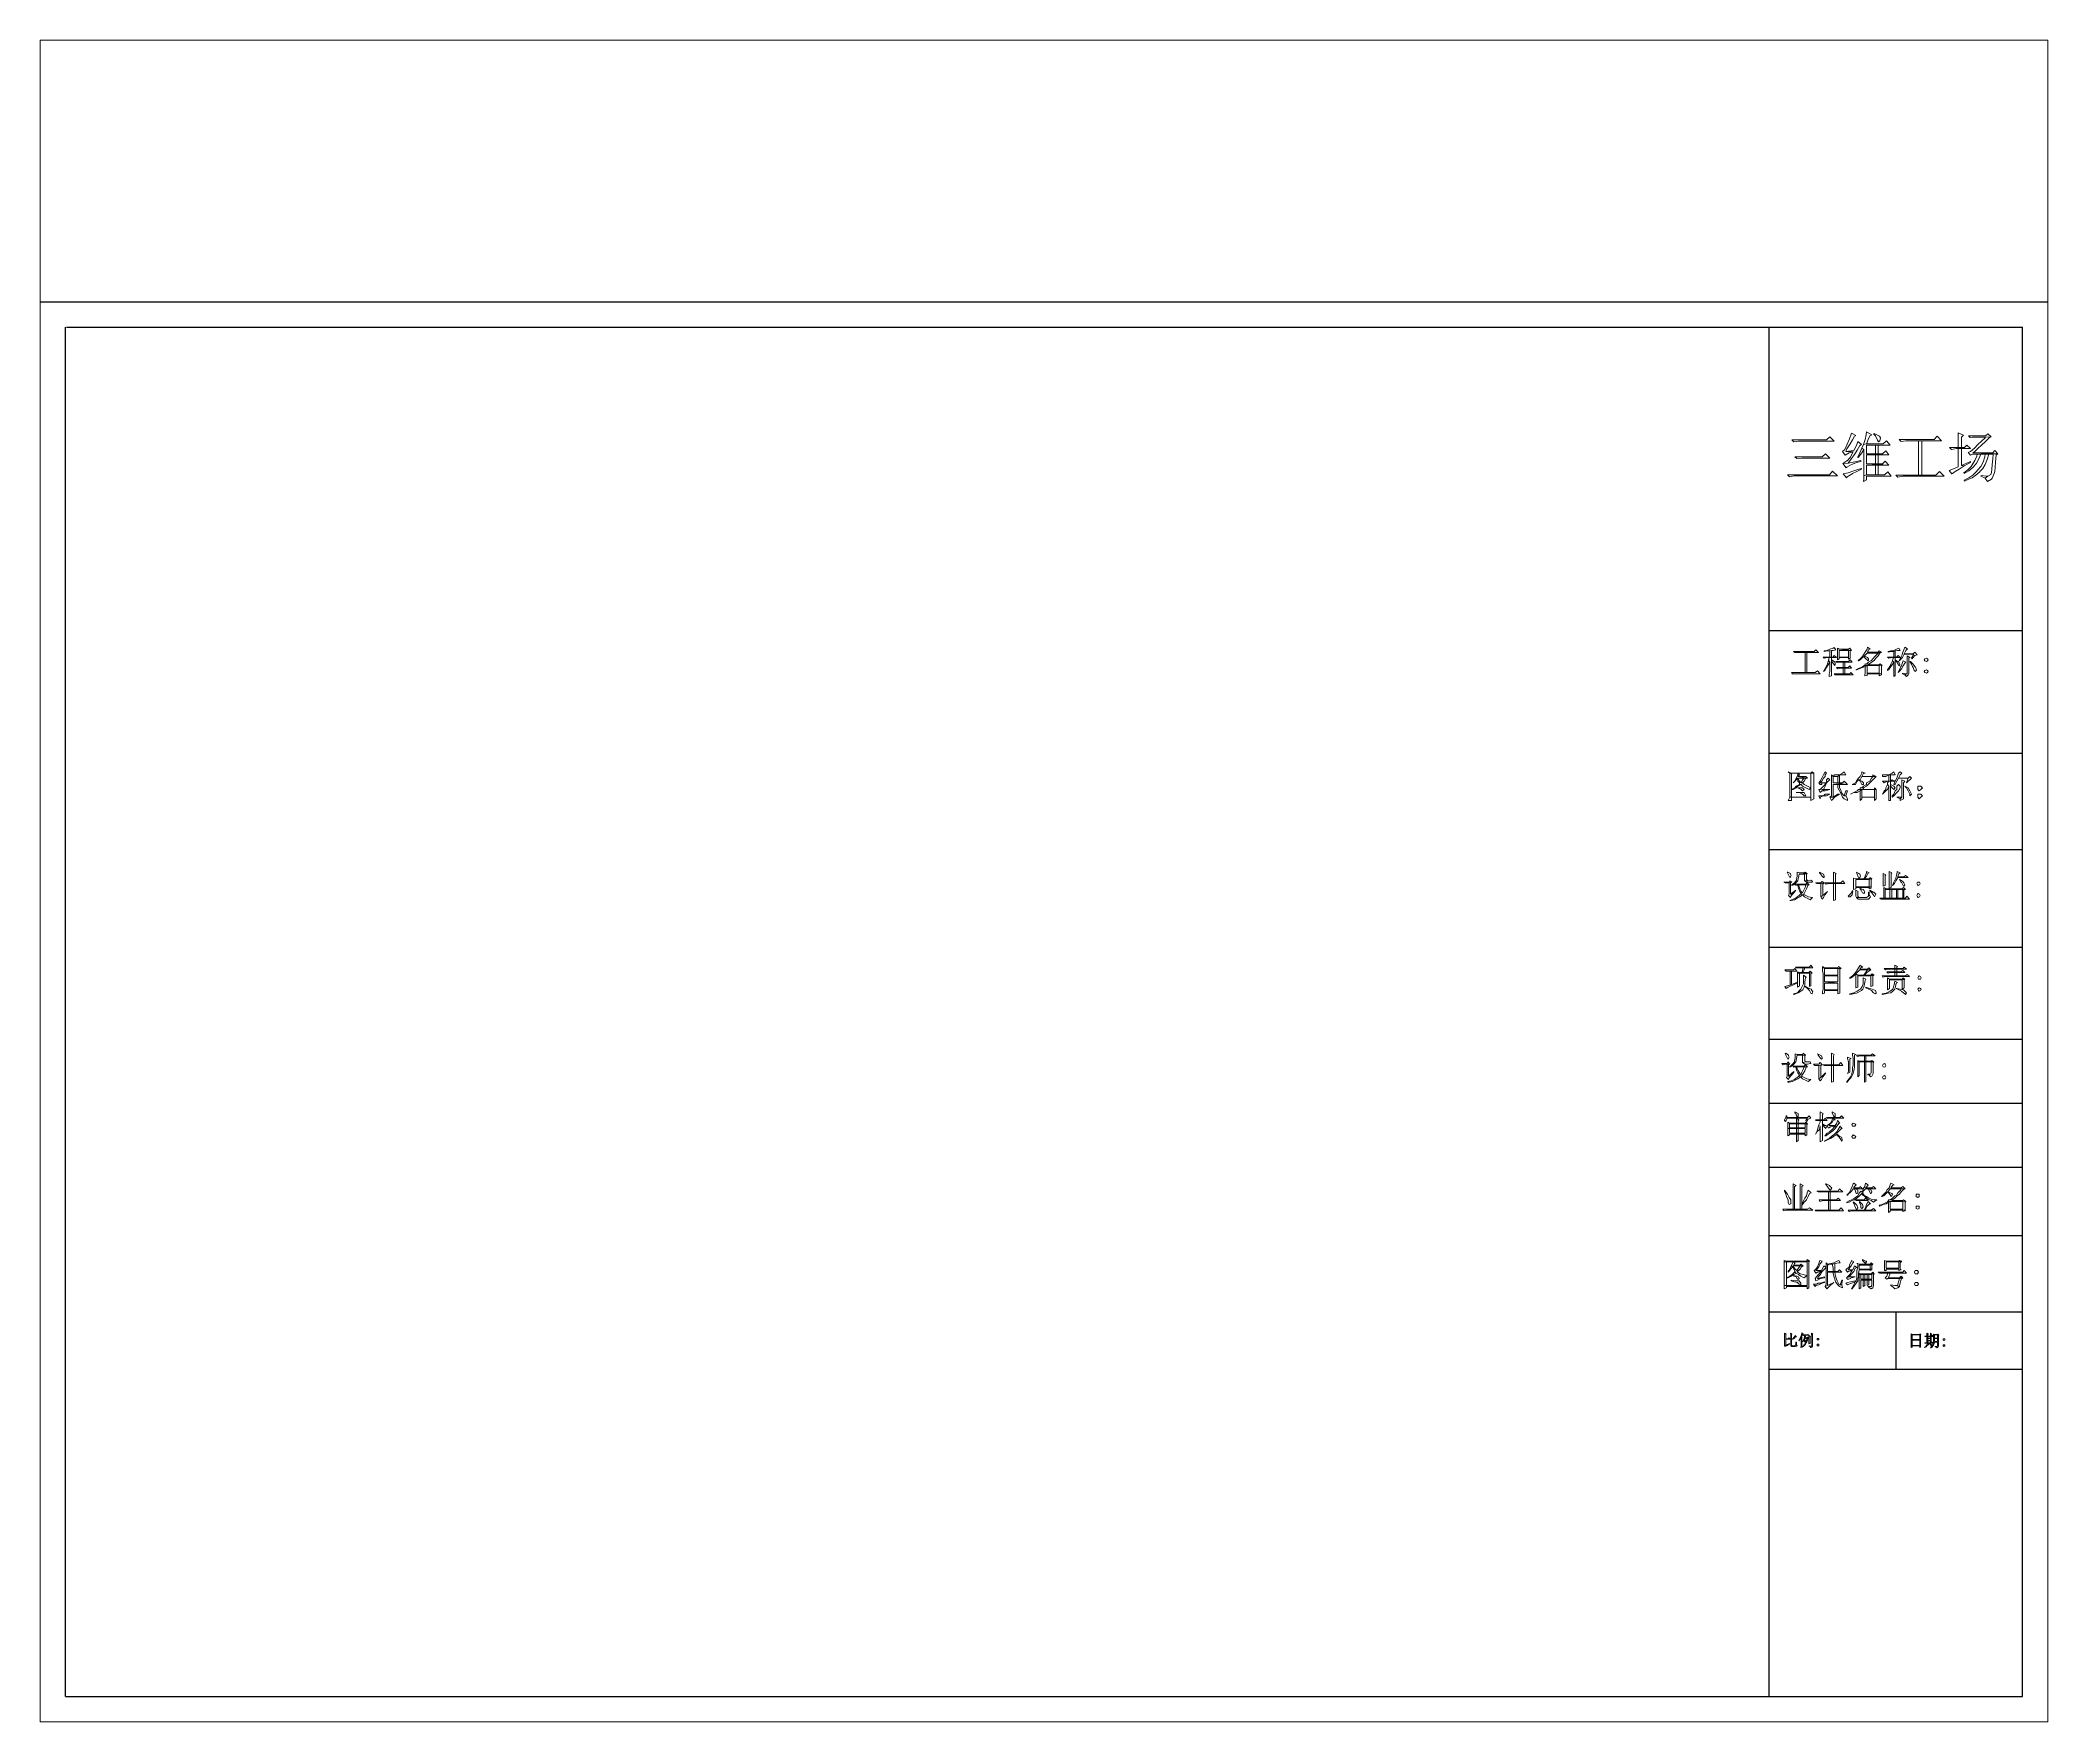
# Paper-space layout 'Layout1' of a CAD drawing. Header units: inches. Extents: x 0 to 10.5, y -0.4 to 8.4.
# The model-space entities are those that its viewports show. They can reach past a viewport. Long polylines and large blocks are cut down to what shows.
import ezdxf

# ---------------------------------------------------------------- set-up
doc = ezdxf.new("R2010")
doc.units = ezdxf.units.IN
doc.header["$MEASUREMENT"] = 0
doc.layers.get('0').update_dxf_attribs({"lineweight": 13})
doc.layers.add('图框', color=4, linetype='Continuous')
doc.styles.get("Standard").update_dxf_attribs({"font": ''})
doc.styles.get('Standard').set_extended_font_data('SimSun')

msp = doc.modelspace()

# ---------------------------------------------------------------- linework, layer by layer
at = {"color": 139, "lineweight": 0}
for p, q in [((24123, -12782), (23843, -12782)), ((23843, -12782), (23858, -12797)), ((23858, -12797), (23896, -12797)), ((23896, -12797), (24002, -12797)), ((24002, -12797), (24024, -12797)), ((24024, -12797), (24002, -12797)), ((24002, -12797), (24002, -13069)), ((24024, -12797), (24183, -12797)), ((24024, -13069), (24024, -12797)), ((24145, -12759), (24123, -12782)), ((24183, -12797), (24145, -12759)), ((24296, -12767), (24259, -12774)), ((24259, -12774), (24259, -12782)), ((24259, -12782), (24296, -12774)), ((24334, -12752), (24296, -12767)), ((24296, -12774), (24334, -12774)), ((24380, -12737), (24334, -12752)), ((24334, -12774), (24357, -12767)), ((24357, -12767), (24334, -12774)), ((24334, -12774), (24334, -12858)), ((24357, -12767), (24380, -12767)), ((24357, -12858), (24357, -12767)), ((24395, -12729), (24380, -12737)), ((24380, -12767), (24417, -12759)), ((24417, -12759), (24395, -12729)), ((24440, -12737), (24440, -12774)), ((24463, -12752), (24440, -12737)), ((24440, -12774), (24440, -12812)), ((24440, -12812), (24440, -12850)), ((24591, -12752), (24463, -12752)), ((24463, -12752), (24629, -12767)), ((24629, -12767), (24463, -12752)), ((24463, -12858), (24463, -12767)), ((24463, -12767), (24591, -12767)), ((24606, -12737), (24591, -12752)), ((24591, -12767), (24629, -12767)), ((24629, -12767), (24591, -12767)), ((24591, -12767), (24591, -12858)), ((24629, -12767), (24606, -12737)), ((24614, -12774), (24629, -12767)), ((24614, -12827), (24614, -12774)), ((24614, -12865), (24614, -12827)), ((24795, -12827), (24780, -12850)), ((24818, -12789), (24795, -12827)), ((24811, -12835), (24841, -12805)), ((24841, -12752), (24818, -12789)), ((24848, -12721), (24841, -12752)), ((24841, -12805), (24992, -12805)), ((24886, -12752), (24848, -12721)), ((24848, -12789), (24863, -12759)), ((25037, -12797), (24848, -12789)), ((24992, -12789), (24848, -12789)), ((24848, -12789), (25037, -12797)), ((24863, -12759), (24886, -12752)), ((24977, -12820), (24947, -12850)), ((24992, -12805), (24977, -12820)), ((25007, -12774), (24992, -12789)), ((24992, -12805), (25037, -12797)), ((25037, -12797), (24992, -12805)), ((24992, -12842), (25015, -12805)), ((25037, -12797), (25007, -12774)), ((25015, -12805), (25037, -12797)), ((25166, -12774), (25128, -12782)), ((25128, -12782), (25128, -12789)), ((25128, -12789), (25166, -12782)), ((25204, -12767), (25166, -12774)), ((25166, -12782), (25204, -12782)), ((25249, -12744), (25204, -12767)), ((25204, -12782), (25226, -12774)), ((25226, -12774), (25204, -12782)), ((25204, -12782), (25204, -12858)), ((25226, -12774), (25257, -12767)), ((25226, -12858), (25226, -12774)), ((25272, -12737), (25249, -12744)), ((25257, -12767), (25294, -12767)), ((25294, -12767), (25272, -12737)), ((25317, -12827), (25302, -12865)), ((25325, -12805), (25317, -12827)), ((25340, -12759), (25325, -12805)), ((25325, -12865), (25347, -12820)), ((25355, -12721), (25340, -12759)), ((25347, -12812), (25370, -12767)), ((25476, -12820), (25347, -12812)), ((25468, -12812), (25347, -12812)), ((25347, -12812), (25476, -12820)), ((25347, -12820), (25476, -12820)), ((25355, -12721), (25355, -12721)), ((25393, -12744), (25355, -12721)), ((25370, -12767), (25393, -12744)), ((25476, -12820), (25446, -12873)), ((25491, -12789), (25468, -12812)), ((25521, -12827), (25491, -12789)), ((25491, -12835), (25521, -12827)), ((24002, -13069), (23813, -13069)), ((23813, -13069), (23828, -13084)), ((23828, -13084), (23873, -13084)), ((23873, -13084), (24206, -13084)), ((24002, -13069), (24024, -13069)), ((24024, -13069), (24002, -13069)), ((24138, -13069), (24024, -13069)), ((24168, -13047), (24138, -13069)), ((24206, -13084), (24168, -13047)), ((24334, -12858), (24243, -12858)), ((24243, -12858), (24259, -12873)), ((24274, -13016), (24251, -13054)), ((24251, -13054), (24266, -13039)), ((24251, -13054), (24251, -13054)), ((24259, -12873), (24304, -12865)), ((24266, -13039), (24289, -13001)), ((24289, -12978), (24274, -13016)), ((24304, -12948), (24289, -12978)), ((24289, -13001), (24312, -12963)), ((24304, -12865), (24327, -12865)), ((24319, -12903), (24304, -12948)), ((24312, -12963), (24334, -12926)), ((24327, -12865), (24319, -12903)), ((24319, -12903), (24334, -12926)), ((24334, -12926), (24319, -12903)), ((24327, -12865), (24357, -12865)), ((24357, -12865), (24327, -12865)), ((24327, -12865), (24327, -12865)), ((24334, -13054), (24327, -13092)), ((24327, -13092), (24327, -13122)), ((24334, -12858), (24357, -12858)), ((24357, -12858), (24334, -12858)), ((24334, -12926), (24334, -12963)), ((24334, -12963), (24334, -13009)), ((24334, -13009), (24334, -13054)), ((24380, -12858), (24357, -12858)), ((24357, -12865), (24425, -12865)), ((24357, -12895), (24357, -12865)), ((24357, -12903), (24357, -12895)), ((24357, -12895), (24357, -12903)), ((24395, -12918), (24357, -12895)), ((24357, -12971), (24357, -12903)), ((24357, -12903), (24364, -12918)), ((24357, -13024), (24357, -12971)), ((24357, -13069), (24357, -13024)), ((24357, -13092), (24357, -13069)), ((24357, -13115), (24357, -13092)), ((24364, -12918), (24387, -12948)), ((24395, -12835), (24380, -12858)), ((24387, -12948), (24402, -12971)), ((24425, -12865), (24395, -12835)), ((24402, -12926), (24395, -12918)), ((24516, -13084), (24395, -13084)), ((24395, -13084), (24410, -13099)), ((24410, -12941), (24402, -12926)), ((24402, -12971), (24410, -12963)), ((24410, -12963), (24410, -12941)), ((24410, -13099), (24448, -13099)), ((24591, -12918), (24417, -12918)), ((24417, -12918), (24433, -12933)), ((24516, -13001), (24425, -13001)), ((24425, -13001), (24440, -13016)), ((24433, -12933), (24470, -12926)), ((24440, -12850), (24440, -12895)), ((24440, -12895), (24463, -12880)), ((24440, -13016), (24485, -13009)), ((24448, -13099), (24652, -13099)), ((24591, -12865), (24463, -12858)), ((24591, -12858), (24463, -12858)), ((24463, -12858), (24591, -12865)), ((24463, -12880), (24463, -12865)), ((24463, -12865), (24591, -12865)), ((24470, -12926), (24516, -12926)), ((24485, -13009), (24516, -13009)), ((24516, -12926), (24538, -12926)), ((24538, -12926), (24516, -12926)), ((24516, -12926), (24516, -13001)), ((24516, -13001), (24538, -13001)), ((24538, -13001), (24516, -13001)), ((24516, -13009), (24538, -13009)), ((24538, -13009), (24516, -13009)), ((24516, -13009), (24516, -13084)), ((24516, -13084), (24538, -13084)), ((24538, -13084), (24516, -13084)), ((24538, -12926), (24637, -12926)), ((24538, -13001), (24538, -12926)), ((24584, -13001), (24538, -13001)), ((24538, -13009), (24629, -13009)), ((24538, -13084), (24538, -13009)), ((24606, -13084), (24538, -13084)), ((24606, -12978), (24584, -13001)), ((24591, -12865), (24591, -12888)), ((24591, -12888), (24614, -12873)), ((24614, -12895), (24591, -12918)), ((24629, -13009), (24606, -12978)), ((24622, -13069), (24606, -13084)), ((24614, -12873), (24614, -12865)), ((24637, -12926), (24614, -12895)), ((24652, -13099), (24622, -13069)), ((24735, -13009), (24690, -13031)), ((24690, -13031), (24690, -13031)), ((24690, -13031), (24697, -13031)), ((24697, -13031), (24735, -13016)), ((24750, -12880), (24720, -12903)), ((24720, -12903), (24727, -12910)), ((24727, -12910), (24750, -12895)), ((24773, -12994), (24735, -13009)), ((24735, -13016), (24780, -13001)), ((24780, -12850), (24750, -12880)), ((24750, -12895), (24780, -12865)), ((24803, -12971), (24773, -12994)), ((24780, -12865), (24803, -12850)), ((24780, -13001), (24818, -12986)), ((24803, -12842), (24811, -12835)), ((24803, -12850), (24803, -12842)), ((24803, -12842), (24803, -12850)), ((24848, -12865), (24803, -12842)), ((24803, -12850), (24818, -12873)), ((24818, -12963), (24803, -12971)), ((24803, -12971), (25007, -12971)), ((25007, -12971), (24803, -12971)), ((24818, -13062), (24811, -13115)), ((24818, -12873), (24841, -12895)), ((24818, -12948), (24818, -12963)), ((24833, -12956), (24818, -12948)), ((24818, -12986), (24841, -12971)), ((24841, -12971), (24818, -12986)), ((24818, -12986), (24818, -13039)), ((24818, -13039), (24818, -13062)), ((24863, -12926), (24833, -12956)), ((24833, -12956), (24871, -12956)), ((24871, -12956), (24833, -12956)), ((24841, -12895), (24848, -12910)), ((24841, -12971), (25007, -12971)), ((24841, -13077), (24841, -12971)), ((25007, -13077), (24841, -13077)), ((24841, -13077), (25037, -13084)), ((25037, -13084), (24841, -13077)), ((24841, -13107), (24841, -13084)), ((24841, -13084), (25007, -13084)), ((24863, -12880), (24848, -12865)), ((24848, -12910), (24863, -12903)), ((24856, -12963), (24871, -12956)), ((25045, -12971), (24856, -12963)), ((25007, -12963), (24856, -12963)), ((24856, -12963), (25045, -12971)), ((24863, -12903), (24863, -12880)), ((24901, -12903), (24863, -12926)), ((24871, -12956), (24901, -12926)), ((24916, -12888), (24901, -12903)), ((24901, -12926), (24939, -12903)), ((24947, -12850), (24916, -12888)), ((24939, -12903), (24962, -12873)), ((24962, -12873), (24992, -12842)), ((25022, -12948), (25007, -12963)), ((25007, -12971), (25007, -13077)), ((25007, -13084), (25037, -13084)), ((25037, -13084), (25007, -13084)), ((25007, -13084), (25007, -13115)), ((25007, -13115), (25037, -13099)), ((25045, -12971), (25022, -12948)), ((25037, -12978), (25045, -12971)), ((25037, -13047), (25037, -12978)), ((25037, -13084), (25037, -13047)), ((25037, -13099), (25037, -13084)), ((25204, -12858), (25121, -12858)), ((25121, -12858), (25136, -12873)), ((25143, -13001), (25121, -13031)), ((25121, -13031), (25121, -13039)), ((25121, -13039), (25136, -13031)), ((25136, -12873), (25181, -12865)), ((25136, -13031), (25158, -13001)), ((25166, -12963), (25143, -13001)), ((25158, -13001), (25181, -12963)), ((25189, -12910), (25166, -12956)), ((25166, -12956), (25166, -12963)), ((25181, -12865), (25204, -12865)), ((25181, -12963), (25204, -12926)), ((25196, -12873), (25189, -12910)), ((25189, -12910), (25204, -12926)), ((25204, -12926), (25189, -12910)), ((25204, -12865), (25196, -12873)), ((25204, -12858), (25226, -12858)), ((25226, -12858), (25204, -12858)), ((25204, -12865), (25226, -12865)), ((25226, -12865), (25204, -12865)), ((25204, -12926), (25204, -12963)), ((25204, -12963), (25204, -13016)), ((25204, -13016), (25204, -13062)), ((25204, -13062), (25204, -13092)), ((25204, -13092), (25204, -13122)), ((25242, -12858), (25226, -12858)), ((25226, -12865), (25294, -12865)), ((25226, -12895), (25226, -12865)), ((25226, -12903), (25226, -12895)), ((25226, -12895), (25226, -12903)), ((25264, -12918), (25226, -12895)), ((25226, -12963), (25226, -12903)), ((25226, -12903), (25242, -12918)), ((25226, -13016), (25226, -12963)), ((25226, -13054), (25226, -13016)), ((25226, -13092), (25226, -13054)), ((25226, -13107), (25226, -13092)), ((25264, -12835), (25242, -12858)), ((25242, -12918), (25264, -12956)), ((25294, -12865), (25264, -12835)), ((25272, -12926), (25264, -12918)), ((25264, -12956), (25272, -12978)), ((25287, -13024), (25264, -13062)), ((25264, -13069), (25287, -13047)), ((25264, -13062), (25264, -13069)), ((25287, -12956), (25272, -12926)), ((25272, -12978), (25287, -12963)), ((25302, -12865), (25279, -12903)), ((25279, -12903), (25287, -12910)), ((25287, -12910), (25294, -12895)), ((25287, -12963), (25287, -12956)), ((25302, -12986), (25287, -13024)), ((25287, -13047), (25310, -13016)), ((25294, -12895), (25325, -12865)), ((25310, -12978), (25302, -12986)), ((25325, -12933), (25310, -12978)), ((25310, -13016), (25332, -12978)), ((25332, -12910), (25325, -12933)), ((25325, -13077), (25325, -13084)), ((25378, -13084), (25325, -13077)), ((25325, -13084), (25355, -13099)), ((25370, -12926), (25332, -12910)), ((25332, -12978), (25355, -12941)), ((25355, -12941), (25370, -12926)), ((25378, -13084), (25355, -13099)), ((25355, -13099), (25378, -13084)), ((25355, -13099), (25378, -13122)), ((25385, -13084), (25378, -13084)), ((25378, -13122), (25400, -13099)), ((25385, -12842), (25385, -12850)), ((25423, -12865), (25385, -12842)), ((25385, -12850), (25385, -12873)), ((25385, -12873), (25385, -12903)), ((25385, -12903), (25385, -12948)), ((25385, -12948), (25385, -13001)), ((25385, -13001), (25385, -13069)), ((25385, -13069), (25385, -13084)), ((25400, -13099), (25408, -13077)), ((25408, -12873), (25423, -12865)), ((25408, -13077), (25408, -12873)), ((25431, -12918), (25423, -12918)), ((25423, -12918), (25446, -12956)), ((25468, -12956), (25431, -12918)), ((25446, -12873), (25453, -12880)), ((25446, -12956), (25461, -12986)), ((25453, -12880), (25468, -12865)), ((25461, -12986), (25468, -13001)), ((25468, -12865), (25491, -12835)), ((25491, -12986), (25468, -12956)), ((25468, -13001), (25483, -13039)), ((25483, -13039), (25499, -13054)), ((25499, -12994), (25491, -12986)), ((25514, -13031), (25499, -12994)), ((25499, -13054), (25506, -13047)), ((25506, -13047), (25514, -13031)), ((25627, -12880), (25620, -12895)), ((25620, -12895), (25627, -12910)), ((25627, -13039), (25620, -13054)), ((25620, -13054), (25627, -13069)), ((25650, -12873), (25627, -12880)), ((25627, -12910), (25650, -12918)), ((25650, -13031), (25627, -13039)), ((25627, -13069), (25650, -13077)), ((25665, -12880), (25650, -12873)), ((25650, -12918), (25665, -12910)), ((25665, -13039), (25650, -13031)), ((25650, -13077), (25665, -13069)), ((25673, -12895), (25665, -12880)), ((25665, -12910), (25673, -12895)), ((25673, -13054), (25665, -13039)), ((25665, -13069), (25673, -13054)), ((24327, -13122), (24357, -13115)), ((24811, -13115), (24841, -13107)), ((25204, -13122), (25226, -13107))]:
    msp.add_line(p, q, dxfattribs=at)
for points in [[(24632, -9813), (24626, -9829), (24605, -9889), (24572, -9964), (24540, -10034), (24508, -10061), (24545, -10115), (24599, -10083), (24653, -10066), (24551, -10061), (24567, -10029), (24610, -9959), (24642, -9905), (24669, -9856), (24691, -9845)], [(24836, -9797), (24831, -9835), (24815, -9899), (24793, -9969), (24836, -9959), (24858, -9899), (24879, -9851), (24906, -9835)], [(24939, -9819), (24928, -9824), (24955, -9851), (24982, -9910), (24998, -9932), (25014, -9916), (25025, -9878), (25009, -9856)], [(26081, -9808), (26081, -9851), (26081, -9916), (26081, -10007), (26124, -10007), (26124, -9867), (26151, -9840)], [(26485, -9824), (26453, -9851), (26221, -9851), (26243, -9872), (26275, -9867), (26453, -9867), (26528, -9862)], [(24335, -9862), (24292, -9905), (23818, -9905), (23845, -9932), (23909, -9921), (24394, -9921)], [(24276, -10093), (24233, -10136), (23861, -10136), (23888, -10158), (23953, -10153), (24335, -10153)], [(24718, -9926), (24696, -9980), (24664, -10050), (24551, -10061), (24653, -10066), (24648, -10077), (24610, -10147), (24572, -10190), (24567, -10190), (24513, -10228), (24583, -10223), (24594, -10206), (24632, -10158), (24669, -10104), (24707, -10045), (24745, -9980), (24766, -9969)], [(24772, -10018), (24745, -10083), (24718, -10142), (24723, -10147), (24723, -10147), (24772, -10083), (24799, -10034)], [(25106, -9916), (25063, -9959), (24836, -9959), (24793, -9969), (24772, -10018), (24799, -10034), (24799, -10077), (24799, -10180), (24799, -10266), (24799, -10336), (24799, -10395), (24836, -10379), (24836, -10250), (24955, -10250), (24993, -10250), (25138, -10250), (24836, -10233), (24836, -10109), (24955, -10109), (24993, -10109), (25138, -10109), (24836, -10093), (24836, -9975), (24955, -9975), (24993, -9975), (25154, -9975)], [(25095, -10056), (25052, -10093), (24993, -10093), (24955, -10093), (24836, -10093), (25138, -10109)], [(24993, -9975), (24955, -9975), (24955, -10093), (24993, -10093)], [(25795, -9856), (25752, -9899), (25278, -9899), (25305, -9926), (25305, -9926), (25370, -9916), (25542, -9916), (25585, -9916), (25855, -9916)], [(25585, -9916), (25542, -9916), (25542, -10384), (25585, -10384)], [(26124, -10023), (26081, -10023), (26081, -10271), (26016, -10298), (25957, -10320), (25995, -10368), (26005, -10363), (26038, -10336), (26092, -10303), (26162, -10260), (26124, -10255)], [(26199, -9975), (26167, -10007), (26124, -10007), (26081, -10007), (25962, -10007), (25989, -10034), (25989, -10034), (26059, -10023), (26081, -10023), (26124, -10023), (26248, -10023)], [(26340, -10099), (26334, -10126), (26307, -10185), (26270, -10244), (26259, -10266), (26210, -10314), (26156, -10352), (26162, -10363), (26162, -10363), (26226, -10325), (26280, -10282), (26318, -10239), (26329, -10223), (26361, -10163), (26388, -10099), (26447, -10099)], [(26447, -10099), (26442, -10136), (26420, -10206), (26388, -10266), (26350, -10314), (26329, -10336), (26280, -10384), (26226, -10422), (26162, -10454), (26167, -10465), (26205, -10449), (26270, -10422), (26323, -10384), (26377, -10341), (26377, -10336), (26415, -10293), (26447, -10239), (26474, -10174), (26496, -10099), (26555, -10099)], [(26528, -9862), (26453, -9867), (26447, -9878), (26399, -9921), (26350, -9969), (26302, -10018), (26248, -10061), (26216, -10077), (26248, -10115), (26275, -10099), (26340, -10099), (26620, -10093), (26280, -10083), (26302, -10066), (26350, -10023), (26399, -9975), (26453, -9926), (26501, -9878)], [(26577, -10050), (26550, -10083), (26280, -10083), (26620, -10093)], [(26620, -10093), (26340, -10099), (26447, -10099), (26555, -10099), (26550, -10163), (26544, -10244), (26539, -10303), (26534, -10347), (26523, -10374), (26485, -10400), (26447, -10427), (26480, -10471), (26534, -10438), (26544, -10427), (26571, -10363), (26577, -10336), (26582, -10282), (26587, -10206), (26598, -10109)], [(24373, -10330), (24330, -10379), (23759, -10379), (23786, -10406), (23850, -10395), (24438, -10395)], [(24755, -10185), (24718, -10196), (24653, -10206), (24583, -10223), (24513, -10228), (24556, -10287), (24567, -10277), (24632, -10239), (24691, -10217), (24761, -10196)], [(24766, -10293), (24718, -10309), (24648, -10330), (24599, -10347), (24583, -10352), (24518, -10368), (24561, -10422), (24572, -10406), (24637, -10368), (24642, -10363), (24702, -10336), (24766, -10303)], [(25122, -10341), (25079, -10379), (24993, -10379), (24955, -10379), (24836, -10379), (24799, -10395), (24799, -10438), (24793, -10471), (24836, -10449), (24836, -10400), (25170, -10400)], [(25090, -10196), (25052, -10233), (24993, -10233), (24955, -10233), (24836, -10233), (25138, -10250)], [(24993, -10109), (24955, -10109), (24955, -10233), (24993, -10233)], [(24993, -10250), (24955, -10250), (24955, -10379), (24993, -10379)], [(25828, -10336), (25779, -10384), (25585, -10384), (25542, -10384), (25235, -10384), (25262, -10411), (25262, -10411), (25332, -10400), (25892, -10400)], [(26248, -10201), (26124, -10255), (26162, -10260), (26248, -10212)], [(26393, -10390), (26388, -10400), (26447, -10427), (26485, -10400), (26463, -10400)], [(23771, -14417), (23793, -14438), (24075, -14438), (24075, -14764), (23814, -14764), (23793, -14764), (24075, -14764), (24075, -14808), (24118, -14786), (24118, -14786), (24118, -14721), (24118, -14438), (24118, -14438), (23814, -14438)], [(23793, -14438), (23793, -14482), (23793, -14742), (23793, -14764), (23814, -14764), (23814, -14656), (23836, -14656), (23814, -14656), (23814, -14438), (23901, -14438), (23901, -14438), (24075, -14438)], [(24097, -14417), (24075, -14438), (23814, -14438), (24118, -14438)], [(23901, -14438), (23901, -14438), (23901, -14460), (23880, -14503), (23880, -14503), (23901, -14503), (23901, -14547), (23923, -14569), (23923, -14590), (23945, -14590), (23966, -14612), (24010, -14634), (24053, -14656), (24075, -14634), (24075, -14634), (24075, -14634), (24032, -14612), (23988, -14590), (23966, -14569), (23966, -14569), (23945, -14569), (23923, -14547), (23901, -14503), (23988, -14503), (24032, -14503), (23901, -14482), (23923, -14460), (23923, -14460)], [(24271, -14417), (24271, -14417), (24249, -14460), (24227, -14503), (24205, -14547), (24184, -14569), (24205, -14590), (24227, -14590), (24227, -14569), (24271, -14569), (24205, -14569), (24227, -14547), (24249, -14503), (24271, -14482), (24271, -14460), (24292, -14438)], [(24357, -14460), (24357, -14503), (24357, -14742), (24336, -14764), (24379, -14764), (24379, -14590), (24444, -14590), (24466, -14590), (24575, -14590), (24379, -14569), (24379, -14482), (24401, -14482), (24379, -14482)], [(24531, -14417), (24510, -14438), (24466, -14460), (24466, -14460), (24401, -14460), (24379, -14482), (24401, -14482), (24444, -14482), (24466, -14460), (24510, -14460), (24553, -14460)], [(24466, -14460), (24444, -14482), (24444, -14482), (24444, -14525), (24444, -14569), (24466, -14569), (24466, -14547), (24466, -14503)], [(24770, -14417), (24770, -14438), (24748, -14482), (24727, -14503), (24705, -14525), (24727, -14525), (24748, -14547), (24770, -14590), (24770, -14590), (24792, -14590), (24792, -14569), (24770, -14547), (24727, -14525), (24748, -14525), (24770, -14482), (24922, -14482), (24966, -14482), (24770, -14482), (24792, -14438), (24814, -14438)], [(24922, -14460), (24922, -14482), (24770, -14482), (24966, -14482)], [(25205, -14417), (25183, -14438), (25139, -14460), (25096, -14460), (25053, -14460), (25053, -14482), (25096, -14482), (25139, -14460), (25161, -14460), (25183, -14460), (25226, -14460)], [(25161, -14460), (25139, -14460), (25139, -14547), (25161, -14547)], [(25292, -14417), (25292, -14417), (25270, -14438), (25248, -14503), (25248, -14503), (25226, -14547), (25205, -14590), (25205, -14590), (25226, -14590), (25248, -14547), (25270, -14503), (25400, -14503), (25270, -14503), (25292, -14460), (25313, -14438)], [(23923, -14590), (23880, -14612), (23858, -14634), (23814, -14656), (23836, -14656), (23880, -14634), (23901, -14612), (23945, -14590)], [(23880, -14503), (23858, -14547), (23836, -14569), (23836, -14569), (23836, -14569), (23858, -14547), (23901, -14503)], [(23880, -14699), (23880, -14699), (23923, -14699), (23966, -14721), (23988, -14742), (24010, -14742), (24010, -14742), (23988, -14699), (23966, -14699), (23923, -14699)], [(24010, -14482), (23988, -14482), (23901, -14482), (24032, -14503)], [(23901, -14634), (23901, -14634), (23945, -14656), (23966, -14677), (23966, -14677), (23988, -14656), (23966, -14634), (23966, -14634)], [(24032, -14503), (23988, -14503), (23966, -14525), (23945, -14569), (23966, -14569), (23988, -14547), (24010, -14503)], [(24314, -14503), (24292, -14525), (24292, -14569), (24205, -14569), (24271, -14569), (24271, -14590), (24227, -14634), (24205, -14656), (24184, -14656), (24205, -14699), (24227, -14677), (24271, -14677), (24227, -14656), (24249, -14656), (24271, -14612), (24292, -14569), (24314, -14547), (24336, -14525)], [(24336, -14721), (24336, -14721), (24271, -14721), (24249, -14742), (24227, -14742), (24184, -14742), (24205, -14786), (24205, -14764), (24249, -14742), (24292, -14742), (24336, -14721)], [(24336, -14656), (24227, -14656), (24271, -14677), (24336, -14656)], [(24444, -14721), (24379, -14764), (24336, -14764), (24357, -14808), (24379, -14786), (24401, -14764), (24466, -14721)], [(24531, -14547), (24510, -14569), (24466, -14569), (24444, -14569), (24379, -14569), (24575, -14590)], [(24466, -14590), (24444, -14590), (24444, -14590), (24444, -14634), (24466, -14677), (24488, -14721), (24488, -14721), (24510, -14764), (24531, -14786), (24575, -14808), (24575, -14786), (24553, -14742), (24531, -14742), (24531, -14742), (24488, -14699), (24488, -14677), (24466, -14634)], [(24553, -14677), (24531, -14742), (24553, -14742), (24553, -14742), (24575, -14677)], [(24727, -14656), (24705, -14677), (24662, -14699), (24618, -14721), (24618, -14721), (24618, -14721), (24662, -14699), (24705, -14699), (24748, -14677), (24770, -14656), (24944, -14656)], [(24705, -14525), (24683, -14569), (24640, -14590), (24662, -14590), (24683, -14590), (24705, -14547), (24727, -14525)], [(24748, -14634), (24748, -14656), (24727, -14656), (24944, -14656), (24944, -14764), (24770, -14764), (24944, -14764), (24944, -14808), (24966, -14786), (24966, -14764), (24966, -14721), (24966, -14656), (24966, -14656), (24792, -14656), (24792, -14634), (24770, -14634)], [(24770, -14656), (24748, -14677), (24748, -14721), (24748, -14742), (24748, -14808), (24770, -14786), (24770, -14764), (24944, -14764), (24770, -14764)], [(24966, -14482), (24922, -14482), (24901, -14503), (24879, -14547), (24835, -14569), (24835, -14590), (24792, -14612), (24770, -14634), (24792, -14634), (24835, -14612), (24857, -14590), (24879, -14569), (24922, -14525), (24944, -14503)], [(24944, -14634), (24944, -14656), (24792, -14656), (24966, -14656)], [(25183, -14525), (25161, -14547), (25161, -14547), (25139, -14547), (25053, -14547), (25074, -14569), (25118, -14547), (25139, -14547), (25161, -14547), (25226, -14547)], [(25118, -14590), (25096, -14634), (25096, -14656), (25074, -14677), (25053, -14721), (25053, -14721), (25053, -14721), (25096, -14677), (25118, -14656), (25139, -14612)], [(25161, -14547), (25139, -14547), (25118, -14569), (25118, -14590), (25139, -14612), (25139, -14634), (25139, -14699), (25139, -14742), (25139, -14786), (25139, -14808), (25161, -14808), (25161, -14786), (25161, -14742), (25161, -14699), (25161, -14656), (25161, -14590), (25161, -14590)], [(25161, -14590), (25161, -14590), (25161, -14612), (25183, -14634), (25205, -14656), (25205, -14656), (25226, -14634), (25205, -14612), (25205, -14612)], [(25270, -14590), (25248, -14612), (25248, -14656), (25226, -14677), (25205, -14721), (25183, -14742), (25183, -14764), (25205, -14742), (25248, -14699), (25270, -14677), (25292, -14634), (25292, -14612)], [(25422, -14482), (25400, -14503), (25270, -14503), (25400, -14503), (25378, -14569), (25378, -14569), (25400, -14547), (25422, -14525), (25444, -14503)], [(25313, -14525), (25313, -14525), (25313, -14547), (25313, -14590), (25313, -14634), (25313, -14699), (25313, -14764), (25313, -14764), (25313, -14764), (25292, -14786), (25292, -14808), (25335, -14786), (25335, -14764), (25335, -14569), (25357, -14547)], [(25357, -14612), (25357, -14612), (25378, -14634), (25400, -14677), (25400, -14677), (25422, -14721), (25422, -14742), (25422, -14742), (25444, -14721), (25422, -14677), (25422, -14677), (25400, -14634)], [(25552, -14612), (25531, -14612), (25531, -14634), (25531, -14656), (25552, -14677), (25574, -14656), (25596, -14634), (25574, -14612)], [(25552, -14721), (25531, -14721), (25531, -14742), (25531, -14764), (25552, -14786), (25574, -14764), (25596, -14742), (25574, -14721)], [(23793, -14764), (23771, -14808), (23814, -14808), (23814, -14764), (24075, -14764)], [(25248, -14764), (25248, -14764), (25292, -14786), (25313, -14764)], [(23764, -15781), (23755, -15781), (23764, -15799), (23782, -15836), (23792, -15854), (23801, -15845), (23810, -15827), (23801, -15809), (23801, -15799)], [(23892, -15781), (23892, -15790), (23892, -15827), (23892, -15836), (23883, -15882), (23883, -15891), (23855, -15927), (23819, -15955), (23819, -15964), (23846, -15955), (23874, -15927), (23901, -15900), (23901, -15891), (23910, -15854), (23919, -15809), (23993, -15809), (24029, -15799), (23919, -15790)], [(24002, -15781), (23993, -15790), (23919, -15790), (24029, -15799)], [(24029, -15799), (23993, -15809), (23993, -15891), (23993, -15900), (24038, -15900), (24020, -15882), (24020, -15809)], [(24193, -15781), (24193, -15790), (24203, -15799), (24230, -15836), (24248, -15854), (24257, -15854), (24257, -15836), (24248, -15809), (24230, -15799)], [(24385, -15781), (24385, -15790), (24385, -15818), (24385, -15863), (24385, -15927), (24413, -15927), (24413, -15809), (24422, -15799)], [(24833, -15772), (24833, -15790), (24815, -15836), (24796, -15873), (24687, -15873), (24806, -15873), (24806, -15873), (24833, -15836), (24851, -15799), (24869, -15790)], [(24696, -15781), (24696, -15781), (24705, -15809), (24723, -15845), (24732, -15863), (24742, -15854), (24751, -15836), (24742, -15809), (24732, -15799)], [(25061, -15799), (25061, -15836), (25061, -15873), (25061, -15882), (25061, -15927), (25061, -15973), (25089, -15964), (25089, -15955), (25089, -15927), (25089, -15882), (25089, -15827), (25098, -15818)], [(25144, -15772), (25144, -15799), (25144, -15845), (25144, -15882), (25144, -15918), (25144, -15955), (25144, -16000), (25171, -15991), (25171, -15982), (25171, -15955), (25171, -15918), (25171, -15863), (25171, -15799), (25180, -15790)], [(25253, -15772), (25253, -15781), (25244, -15827), (25235, -15863), (25226, -15882), (25207, -15918), (25189, -15964), (25189, -15964), (25189, -15964), (25217, -15936), (25235, -15900), (25262, -15854), (25399, -15854), (25262, -15845), (25271, -15809), (25290, -15790)], [(25363, -15827), (25344, -15845), (25262, -15845), (25399, -15854)], [(23792, -15900), (23782, -15918), (23709, -15918), (23728, -15927), (23755, -15927), (23782, -15927), (23819, -15918)], [(23819, -15918), (23782, -15927), (23782, -16083), (23773, -16101), (23801, -16128), (23801, -16119), (23828, -16083), (23801, -16083), (23801, -15927)], [(23938, -16083), (23919, -16101), (23883, -16128), (23837, -16147), (23792, -16165), (23792, -16165), (23810, -16165), (23855, -16156), (23892, -16137), (23929, -16119), (23965, -16092)], [(23874, -16028), (23801, -16083), (23828, -16083), (23846, -16064), (23874, -16028)], [(24029, -15927), (24011, -15946), (23865, -15946), (23874, -15964), (23892, -15955), (23901, -15955), (23910, -15955), (24011, -15955), (24056, -15955)], [(23910, -15955), (23901, -15955), (23901, -15964), (23910, -16000), (23929, -16046), (23947, -16073), (23965, -16064), (23947, -16046), (23929, -16010)], [(24056, -15955), (24011, -15955), (24002, -15991), (23983, -16028), (23965, -16064), (23947, -16073), (23938, -16083), (23965, -16092), (23993, -16119), (24029, -16137), (24066, -16156), (24066, -16156), (24102, -16128), (24102, -16128), (24093, -16128), (24047, -16119), (24011, -16101), (23974, -16083), (23983, -16083), (24002, -16046), (24020, -16010), (24038, -15964)], [(24075, -15891), (24038, -15900), (23993, -15900), (24020, -15918), (24047, -15918), (24056, -15918), (24093, -15918), (24102, -15909), (24093, -15900)], [(24230, -15909), (24212, -15927), (24139, -15927), (24157, -15936), (24184, -15936), (24212, -15936), (24257, -15927)], [(24257, -15927), (24212, -15936), (24212, -16092), (24212, -16119), (24239, -16101), (24239, -15946)], [(24303, -16046), (24239, -16101), (24212, -16119), (24230, -16147), (24248, -16128), (24267, -16092), (24303, -16046)], [(24513, -15900), (24486, -15927), (24413, -15927), (24385, -15927), (24267, -15927), (24285, -15946), (24321, -15936), (24385, -15936), (24413, -15936), (24541, -15936)], [(24413, -15936), (24385, -15936), (24385, -16083), (24385, -16119), (24385, -16165), (24413, -16156), (24413, -16137), (24413, -16092)], [(24650, -16037), (24641, -16037), (24632, -16064), (24605, -16092), (24586, -16110), (24595, -16119), (24614, -16119), (24632, -16101), (24641, -16092)], [(24659, -15863), (24659, -15891), (24659, -15936), (24659, -15973), (24659, -16019), (24687, -16010), (24687, -15991), (24869, -15991), (24897, -15982), (24687, -15982), (24687, -15882), (24869, -15882), (24906, -15873), (24806, -15873), (24687, -15873)], [(24906, -15873), (24869, -15882), (24869, -15982), (24687, -15982), (24897, -15982), (24897, -15946), (24897, -15891)], [(24687, -16028), (24687, -16028), (24687, -16055), (24687, -16110), (24696, -16128), (24732, -16128), (24714, -16110), (24714, -16055), (24723, -16046)], [(24869, -16055), (24860, -16055), (24860, -16073), (24860, -16110), (24833, -16128), (24732, -16128), (24696, -16128), (24723, -16147), (24851, -16147), (24860, -16147), (24888, -16119), (24879, -16101), (24869, -16101)], [(24742, -16000), (24742, -16000), (24760, -16028), (24778, -16064), (24796, -16073), (24806, -16064), (24806, -16046), (24796, -16028), (24787, -16019)], [(24879, -15854), (24869, -15873), (24806, -15873), (24906, -15873)], [(24897, -15982), (24869, -15991), (24869, -16010), (24897, -16000)], [(24879, -16028), (24879, -16037), (24906, -16064), (24933, -16101), (24943, -16119), (24952, -16101), (24961, -16083), (24933, -16055), (24924, -16055)], [(25070, -15991), (25070, -16000), (25070, -16037), (25070, -16083), (25070, -16137), (25089, -16137), (25089, -16019), (25153, -16019), (25180, -16019), (25244, -16019), (25262, -16019), (25326, -16019), (25363, -16019), (25098, -16010)], [(25363, -16019), (25326, -16019), (25326, -16137), (25262, -16137), (25244, -16137), (25180, -16137), (25153, -16137), (25089, -16137), (25070, -16137), (25344, -16137), (25344, -16028)], [(25335, -15991), (25317, -16010), (25098, -16010), (25363, -16019)], [(25180, -16019), (25153, -16019), (25153, -16137), (25180, -16137)], [(25262, -16019), (25244, -16019), (25244, -16137), (25262, -16137)], [(25281, -15882), (25281, -15882), (25299, -15918), (25308, -15918), (25326, -15955), (25335, -15973), (25344, -15973), (25354, -15955), (25344, -15927), (25326, -15909)], [(25536, -15918), (25527, -15918), (25518, -15936), (25527, -15955), (25536, -15964), (25555, -15955), (25564, -15936), (25555, -15918)], [(25536, -16073), (25527, -16083), (25518, -16101), (25527, -16119), (25536, -16128), (25555, -16119), (25564, -16101), (25555, -16083)], [(25381, -16110), (25363, -16137), (25344, -16137), (25070, -16137), (25016, -16137), (25034, -16147), (25070, -16147), (25418, -16147)], [(23859, -17091), (23841, -17109), (23722, -17109), (23740, -17127), (23777, -17127), (23795, -17127), (23814, -17127), (23887, -17127)], [(23814, -17127), (23795, -17127), (23795, -17319), (23814, -17310)], [(23978, -17182), (23978, -17219), (23978, -17264), (23978, -17301), (23960, -17337), (23941, -17374), (23923, -17392), (23896, -17420), (23841, -17438), (23850, -17447), (23868, -17438), (23905, -17420), (23941, -17401), (23969, -17383), (23987, -17346), (23996, -17319), (23996, -17273), (24005, -17219), (24014, -17209)], [(24078, -17045), (24060, -17072), (23868, -17072), (23877, -17082), (23923, -17082), (23969, -17082), (23996, -17082), (24106, -17082)], [(23896, -17136), (23896, -17155), (24060, -17155), (24060, -17337), (24078, -17328), (24078, -17310), (24078, -17264), (24078, -17164), (24097, -17155), (23923, -17146)], [(23896, -17155), (23896, -17200), (23896, -17246), (23896, -17264), (23896, -17310), (23896, -17346), (23923, -17328), (23923, -17155), (24060, -17155)], [(24069, -17127), (24051, -17146), (23969, -17146), (23960, -17146), (23923, -17146), (24097, -17155)], [(23996, -17082), (23969, -17082), (23969, -17100), (23960, -17146), (23969, -17146), (23987, -17109)], [(24234, -17063), (24234, -17082), (24261, -17082)], [(24453, -17063), (24444, -17082), (24261, -17082), (24234, -17082), (24234, -17118), (24243, -17164), (24243, -17209), (24243, -17264), (24243, -17273), (24243, -17328), (24243, -17374), (24234, -17410), (24234, -17438), (24261, -17429), (24261, -17392), (24444, -17392), (24261, -17383), (24261, -17292), (24444, -17292), (24261, -17273), (24261, -17191), (24444, -17191), (24261, -17182), (24261, -17091), (24444, -17091), (24489, -17091)], [(24489, -17091), (24444, -17091), (24444, -17182), (24261, -17182), (24444, -17191), (24444, -17273), (24261, -17273), (24444, -17292), (24444, -17383), (24261, -17383), (24444, -17392), (24444, -17438), (24471, -17429), (24471, -17401), (24471, -17356), (24471, -17100)], [(24745, -17045), (24745, -17054), (24727, -17082), (24700, -17127), (24700, -17127), (24672, -17164), (24645, -17191), (24608, -17219), (24608, -17228), (24627, -17219), (24663, -17191), (24690, -17164), (24718, -17136), (24745, -17109), (24846, -17109), (24891, -17109), (24745, -17100), (24764, -17072), (24782, -17072)], [(24690, -17164), (24690, -17173), (24690, -17219), (24690, -17255), (24690, -17273), (24690, -17319), (24690, -17356), (24718, -17346), (24718, -17191), (24891, -17191), (24937, -17182), (24809, -17182), (24718, -17182)], [(24690, -17164), (24690, -17164), (24690, -17164), (24690, -17164)], [(24891, -17109), (24846, -17109), (24800, -17182), (24718, -17182), (24809, -17182), (24837, -17146), (24864, -17127)], [(24864, -17082), (24846, -17100), (24745, -17100), (24891, -17109)], [(24910, -17164), (24891, -17182), (24809, -17182), (24937, -17182)], [(24937, -17182), (24891, -17191), (24891, -17337), (24919, -17328), (24919, -17328), (24919, -17301), (24919, -17255), (24919, -17191)], [(25385, -17173), (25366, -17191), (25248, -17191), (25220, -17191), (25047, -17191), (25056, -17209), (25092, -17200), (25421, -17200)], [(25348, -17072), (25330, -17091), (25248, -17091), (25220, -17091), (25074, -17091), (25092, -17109), (25129, -17100), (25220, -17100), (25248, -17100), (25376, -17100)], [(25330, -17118), (25303, -17136), (25248, -17136), (25220, -17136), (25111, -17136), (25129, -17155), (25156, -17146), (25220, -17146), (25248, -17146), (25357, -17146)], [(25220, -17045), (25220, -17045), (25220, -17091), (25248, -17091), (25248, -17072), (25257, -17063)], [(25248, -17100), (25220, -17100), (25220, -17136), (25248, -17136)], [(25248, -17146), (25220, -17146), (25220, -17191), (25248, -17191)], [(25549, -17191), (25540, -17200), (25531, -17219), (25540, -17237), (25549, -17237), (25567, -17237), (25577, -17219), (25567, -17200)], [(23887, -17283), (23814, -17310), (23795, -17319), (23759, -17328), (23722, -17337), (23740, -17365), (23768, -17346), (23768, -17346), (23786, -17337), (23832, -17319), (23887, -17292)], [(24005, -17337), (23996, -17337), (24024, -17356), (24051, -17383), (24060, -17392), (24078, -17429), (24097, -17438), (24097, -17429), (24106, -17410), (24088, -17383), (24088, -17374), (24051, -17365)], [(24791, -17219), (24791, -17246), (24791, -17292), (24791, -17301), (24773, -17337), (24754, -17374), (24736, -17383), (24709, -17401), (24663, -17420), (24608, -17438), (24608, -17447), (24654, -17438), (24700, -17429), (24736, -17410), (24764, -17392), (24782, -17374), (24800, -17346), (24809, -17301), (24818, -17255), (24827, -17237)], [(24827, -17346), (24827, -17356), (24864, -17374), (24901, -17392), (24928, -17420), (24955, -17438), (24965, -17429), (24965, -17420), (24955, -17392), (24955, -17392), (24910, -17374), (24910, -17374), (24873, -17365)], [(25220, -17264), (25211, -17310), (25202, -17346), (25193, -17374), (25156, -17401), (25138, -17410), (25102, -17429), (25047, -17438), (25047, -17447), (25092, -17438), (25129, -17429), (25165, -17420), (25193, -17401), (25220, -17374), (25229, -17337), (25239, -17292), (25257, -17283)], [(25120, -17219), (25120, -17255), (25120, -17292), (25120, -17328), (25120, -17383), (25147, -17365), (25147, -17246), (25321, -17246), (25357, -17237), (25147, -17237)], [(25330, -17219), (25321, -17237), (25147, -17237), (25357, -17237)], [(25248, -17365), (25239, -17365), (25275, -17383), (25312, -17401), (25321, -17410), (25357, -17438), (25366, -17447), (25376, -17420), (25376, -17420), (25348, -17392), (25339, -17383), (25293, -17374)], [(25357, -17237), (25321, -17246), (25321, -17374), (25348, -17356), (25348, -17346), (25348, -17301), (25348, -17246)], [(25549, -17356), (25540, -17365), (25531, -17374), (25540, -17392), (25549, -17401), (25567, -17392), (25577, -17374), (25567, -17365)], [(23738, -18243), (23729, -18253), (23738, -18271), (23756, -18307), (23765, -18326), (23775, -18317), (23784, -18298), (23775, -18280), (23775, -18271)], [(23866, -18253), (23866, -18253), (23866, -18298), (23866, -18307), (23857, -18353), (23857, -18362), (23829, -18390), (23793, -18426), (23793, -18435), (23820, -18417), (23848, -18390), (23875, -18362), (23875, -18362), (23884, -18317), (23893, -18271), (23966, -18271), (24003, -18271), (23893, -18262)], [(23975, -18243), (23966, -18262), (23893, -18262), (24003, -18271)], [(24003, -18271), (23966, -18271), (23966, -18362), (23966, -18371), (24012, -18362), (23994, -18353), (23994, -18280)], [(24167, -18253), (24167, -18253), (24176, -18271), (24204, -18307), (24222, -18326), (24231, -18317), (24231, -18307), (24222, -18280), (24204, -18271)], [(24359, -18243), (24359, -18253), (24359, -18289), (24359, -18335), (24359, -18399), (24387, -18399), (24387, -18280), (24396, -18262)], [(24642, -18243), (24642, -18243), (24642, -18271), (24651, -18317), (24651, -18371), (24651, -18399), (24642, -18444), (24642, -18481), (24633, -18518), (24633, -18527), (24615, -18563), (24588, -18600), (24560, -18636), (24560, -18636), (24569, -18636), (24597, -18600), (24624, -18572), (24642, -18536), (24651, -18518), (24661, -18481), (24670, -18435), (24670, -18408), (24670, -18371), (24670, -18326), (24670, -18271), (24688, -18262)], [(24916, -18253), (24898, -18271), (24697, -18271), (24706, -18289), (24752, -18280), (24807, -18280), (24825, -18280), (24953, -18280)], [(24825, -18280), (24807, -18280), (24807, -18353), (24734, -18353), (24825, -18353)], [(23765, -18362), (23756, -18381), (23683, -18381), (23701, -18399), (23729, -18390), (23756, -18390), (23793, -18390)], [(23793, -18390), (23756, -18390), (23756, -18554), (23747, -18572), (23775, -18600), (23775, -18591), (23802, -18554), (23775, -18554), (23775, -18399)], [(23912, -18554), (23893, -18572), (23857, -18600), (23811, -18618), (23765, -18627), (23765, -18636), (23784, -18636), (23829, -18627), (23866, -18609), (23902, -18591), (23939, -18563)], [(23848, -18490), (23775, -18554), (23802, -18554), (23820, -18536), (23848, -18499)], [(24003, -18399), (23985, -18417), (23838, -18417), (23848, -18435), (23866, -18426), (23875, -18426), (23884, -18426), (23985, -18426), (24030, -18426)], [(23884, -18426), (23875, -18426), (23875, -18426), (23884, -18472), (23902, -18508), (23921, -18545), (23939, -18536), (23921, -18508), (23902, -18472)], [(24030, -18426), (23985, -18426), (23975, -18463), (23957, -18499), (23939, -18536), (23921, -18545), (23912, -18554), (23939, -18563), (23966, -18591), (24003, -18609), (24039, -18627), (24039, -18627), (24076, -18600), (24076, -18600), (24067, -18600), (24021, -18591), (23985, -18572), (23948, -18554), (23957, -18545), (23975, -18518), (23994, -18481), (24012, -18435)], [(24049, -18362), (24012, -18362), (23966, -18371), (23994, -18390), (24021, -18390), (24030, -18390), (24067, -18381), (24076, -18381), (24067, -18362)], [(24204, -18371), (24186, -18390), (24112, -18390), (24131, -18408), (24158, -18408), (24186, -18408), (24231, -18399)], [(24231, -18399), (24186, -18408), (24186, -18554), (24186, -18591), (24213, -18572), (24213, -18408)], [(24277, -18508), (24213, -18572), (24186, -18591), (24204, -18618), (24222, -18600), (24240, -18563), (24277, -18518)], [(24487, -18371), (24460, -18399), (24387, -18399), (24359, -18399), (24240, -18399), (24259, -18408), (24295, -18408), (24359, -18408), (24387, -18408), (24514, -18408)], [(24387, -18408), (24359, -18408), (24359, -18554), (24359, -18591), (24359, -18636), (24387, -18627), (24387, -18609), (24387, -18563)], [(24578, -18298), (24578, -18317), (24588, -18362), (24588, -18417), (24588, -18444), (24588, -18490), (24578, -18518), (24606, -18499), (24606, -18326), (24624, -18317)], [(24715, -18344), (24715, -18362), (24825, -18353), (24734, -18353)], [(24907, -18344), (24898, -18353), (24825, -18353), (24715, -18362), (24715, -18399), (24715, -18454), (24715, -18481), (24715, -18527), (24715, -18563), (24734, -18545), (24734, -18362), (24807, -18362), (24825, -18362), (24898, -18362), (24935, -18362)], [(24825, -18362), (24807, -18362), (24807, -18563), (24807, -18591), (24807, -18636), (24825, -18627), (24825, -18618), (24825, -18581)], [(24935, -18362), (24898, -18362), (24898, -18508), (24889, -18527), (24852, -18536), (24871, -18536), (24889, -18563), (24907, -18554), (24925, -18518), (24925, -18371)], [(24852, -18527), (24852, -18536), (24889, -18527)], [(25081, -18381), (25063, -18390), (25053, -18408), (25063, -18426), (25081, -18435), (25090, -18426), (25099, -18408), (25090, -18390)], [(25081, -18545), (25063, -18554), (25053, -18572), (25063, -18591), (25081, -18591), (25090, -18591), (25099, -18572), (25090, -18554)], [(23753, -19096), (23743, -19096), (23743, -19106), (23721, -19149), (23721, -19160), (23732, -19171), (23743, -19160), (23753, -19139), (23753, -19128), (24032, -19128), (23753, -19117)], [(24054, -19096), (24032, -19117), (23753, -19117), (24032, -19128), (24011, -19160), (24022, -19171), (24043, -19139), (24075, -19128)], [(23861, -19042), (23861, -19053), (23871, -19063), (23882, -19096), (23893, -19106), (23904, -19106), (23904, -19085), (23904, -19063)], [(24204, -19042), (24204, -19063), (24204, -19106), (24204, -19149), (24236, -19149), (24236, -19074), (24247, -19063)], [(24494, -19096), (24472, -19117), (24290, -19117), (24301, -19128), (24311, -19128), (24376, -19128), (24376, -19128), (24526, -19128)], [(24365, -19042), (24365, -19042), (24365, -19053), (24387, -19096), (24397, -19106), (24408, -19106), (24408, -19085), (24408, -19074), (24408, -19063)], [(23764, -19181), (23764, -19181), (23764, -19224), (23764, -19267), (23786, -19257), (23786, -19203), (23882, -19203), (24032, -19203), (23786, -19192)], [(24032, -19203), (23882, -19203), (24000, -19203), (24000, -19257), (23904, -19257), (23882, -19257), (23786, -19257), (23764, -19267), (24000, -19267), (24000, -19332), (23904, -19332), (23882, -19342), (24000, -19342), (24000, -19364), (24022, -19353), (24022, -19342), (24022, -19321), (24022, -19278), (24022, -19214)], [(23764, -19267), (23764, -19278), (23764, -19321), (23764, -19364), (23786, -19353), (23786, -19342), (23882, -19342), (23904, -19332), (23786, -19332), (23786, -19267), (23882, -19267), (23904, -19267), (24000, -19267)], [(24011, -19181), (24000, -19192), (23904, -19192), (23882, -19192), (23786, -19192), (24032, -19203)], [(23904, -19267), (23882, -19267), (23882, -19332), (23786, -19332), (23904, -19332)], [(23882, -19128), (23882, -19149), (23882, -19192), (23904, -19192), (23904, -19160), (23914, -19149)], [(23882, -19203), (23882, -19257), (23904, -19257), (23904, -19203), (24000, -19203)], [(23882, -19342), (23882, -19364), (23882, -19407), (23882, -19450), (23904, -19428), (23904, -19428), (23904, -19396), (23904, -19342), (24000, -19342)], [(24268, -19128), (24258, -19149), (24236, -19149), (24204, -19149), (24140, -19149), (24150, -19160), (24172, -19160), (24204, -19160), (24236, -19160), (24301, -19160)], [(24183, -19224), (24172, -19267), (24161, -19310), (24140, -19342), (24140, -19342), (24140, -19342), (24161, -19310), (24193, -19278), (24204, -19235)], [(24236, -19160), (24204, -19160), (24204, -19181), (24183, -19224), (24204, -19235), (24204, -19278), (24204, -19321), (24204, -19364), (24204, -19407), (24204, -19450), (24236, -19428), (24236, -19385), (24236, -19353), (24236, -19214), (24236, -19203)], [(24236, -19203), (24236, -19214), (24236, -19214), (24258, -19246), (24279, -19267), (24279, -19257), (24290, -19246), (24279, -19224), (24268, -19224)], [(24472, -19235), (24472, -19246), (24451, -19278), (24429, -19310), (24397, -19342), (24365, -19364), (24333, -19396), (24301, -19418), (24258, -19439), (24258, -19439), (24268, -19439), (24311, -19418), (24354, -19396), (24387, -19375), (24419, -19353), (24429, -19342), (24429, -19332), (24462, -19300), (24494, -19267), (24505, -19267)], [(24429, -19235), (24408, -19235), (24397, -19246), (24365, -19278), (24333, -19310), (24301, -19332), (24268, -19364), (24279, -19364), (24311, -19342), (24344, -19321), (24376, -19300), (24408, -19267)], [(24376, -19128), (24376, -19128), (24365, -19149), (24344, -19192), (24333, -19203), (24301, -19224), (24311, -19257), (24322, -19257), (24344, -19246), (24408, -19235), (24429, -19235), (24322, -19224), (24333, -19214), (24365, -19181), (24387, -19149), (24408, -19149)], [(24440, -19160), (24429, -19192), (24408, -19224), (24322, -19224), (24429, -19235), (24462, -19192), (24472, -19192)], [(24429, -19342), (24419, -19353), (24429, -19353), (24462, -19385), (24483, -19418), (24494, -19439), (24505, -19428), (24505, -19418), (24494, -19385), (24494, -19385), (24472, -19375)], [(24655, -19192), (24644, -19203), (24633, -19214), (24644, -19235), (24655, -19235), (24676, -19235), (24687, -19214), (24676, -19203)], [(24655, -19353), (24644, -19364), (24633, -19375), (24644, -19396), (24655, -19396), (24676, -19396), (24687, -19375), (24676, -19364)], [(23717, -20107), (23717, -20118), (23739, -20161), (23749, -20204), (23771, -20236), (23771, -20268), (23781, -20300), (23803, -20290), (23803, -20247), (23803, -20236), (23781, -20204), (23760, -20161)], [(23932, -20021), (23932, -20043), (23932, -20086), (23932, -20365), (23857, -20365), (23835, -20365), (23953, -20365), (23953, -20311), (23953, -20300), (23953, -20054), (23975, -20043)], [(23835, -20021), (23835, -20043), (23835, -20086), (23835, -20365), (23857, -20365), (23857, -20054), (23878, -20043)], [(24039, -20107), (24028, -20139), (24018, -20182), (23996, -20215), (23975, -20257), (23953, -20300), (23953, -20311), (23964, -20300), (23985, -20268), (24018, -20236), (24039, -20193), (24061, -20150), (24082, -20139)], [(24468, -20086), (24447, -20118), (24157, -20118), (24179, -20129), (24211, -20129), (24318, -20129), (24340, -20129), (24511, -20129)], [(24286, -20021), (24275, -20021), (24307, -20064), (24329, -20097), (24340, -20107), (24350, -20097), (24361, -20075), (24340, -20054), (24329, -20043)], [(24340, -20129), (24318, -20129), (24318, -20236), (24340, -20236)], [(24661, -20011), (24651, -20021), (24640, -20054), (24619, -20097), (24619, -20097), (24597, -20139), (24565, -20172), (24576, -20172), (24586, -20161), (24619, -20129), (24629, -20118), (24651, -20086), (24672, -20086), (24683, -20086), (24780, -20086), (24661, -20075), (24661, -20064), (24694, -20032)], [(24758, -20118), (24737, -20139), (24715, -20182), (24683, -20204), (24683, -20204), (24651, -20225), (24608, -20247), (24565, -20268), (24565, -20279), (24597, -20268), (24640, -20247), (24672, -20236), (24704, -20215), (24737, -20182), (24769, -20150), (24780, -20150), (24790, -20139)], [(24747, -20054), (24737, -20075), (24661, -20075), (24780, -20086)], [(24683, -20086), (24672, -20086), (24683, -20118), (24694, -20150), (24704, -20150), (24715, -20139), (24715, -20129), (24715, -20107)], [(24780, -20150), (24769, -20150), (24780, -20172), (24812, -20193), (24833, -20215), (24876, -20236), (24898, -20247), (24930, -20268), (24940, -20257), (24973, -20236), (24973, -20236), (24940, -20236), (24898, -20225), (24865, -20215), (24833, -20193), (24801, -20172)], [(24822, -20011), (24812, -20054), (24790, -20086), (24780, -20129), (24780, -20129), (24790, -20118), (24822, -20086), (24855, -20086), (24865, -20086), (24962, -20086), (24822, -20075), (24833, -20064), (24855, -20032)], [(24930, -20054), (24908, -20075), (24822, -20075), (24962, -20086)], [(24865, -20086), (24855, -20086), (24876, -20118), (24887, -20150), (24887, -20150), (24898, -20150), (24908, -20129), (24898, -20107)], [(25166, -20011), (25155, -20032), (25144, -20075), (25112, -20107), (25101, -20129), (25069, -20161), (25037, -20193), (25048, -20193), (25069, -20182), (25101, -20150), (25123, -20129), (25123, -20129), (25134, -20118), (25155, -20086), (25305, -20086), (25359, -20086), (25166, -20075), (25187, -20043), (25209, -20032)], [(25123, -20129), (25123, -20129), (25144, -20150), (25166, -20182), (25166, -20193), (25177, -20182), (25187, -20161), (25177, -20150)], [(25359, -20086), (25305, -20086), (25295, -20107), (25262, -20139), (25241, -20172), (25219, -20182), (25187, -20215), (25155, -20236), (25187, -20236), (25219, -20215), (25252, -20182), (25284, -20161), (25305, -20129), (25338, -20097)], [(25327, -20054), (25305, -20075), (25166, -20075), (25359, -20086)], [(25531, -20161), (25509, -20161), (25509, -20182), (25509, -20193), (25531, -20204), (25552, -20193), (25552, -20182), (25552, -20161)], [(24061, -20343), (24028, -20365), (23953, -20365), (23835, -20365), (23696, -20365), (23706, -20386), (23749, -20376), (24103, -20376)], [(24490, -20343), (24458, -20376), (24340, -20376), (24318, -20376), (24136, -20376), (24146, -20386), (24189, -20386), (24522, -20386)], [(24447, -20215), (24425, -20236), (24340, -20236), (24318, -20236), (24189, -20236), (24200, -20257), (24243, -20247), (24318, -20247), (24340, -20247), (24479, -20247)], [(24340, -20247), (24318, -20247), (24318, -20376), (24340, -20376)], [(24930, -20354), (24898, -20376), (24812, -20376), (24801, -20376), (24586, -20376), (24597, -20397), (24597, -20397), (24640, -20386), (24962, -20386)], [(24661, -20268), (24651, -20268), (24672, -20311), (24683, -20343), (24694, -20365), (24704, -20365), (24715, -20343), (24704, -20311), (24694, -20300)], [(24822, -20215), (24801, -20236), (24672, -20236), (24694, -20247), (24726, -20247), (24855, -20247)], [(24737, -20257), (24737, -20257), (24737, -20279), (24758, -20311), (24758, -20343), (24769, -20354), (24769, -20354), (24780, -20343), (24790, -20333), (24780, -20300), (24769, -20290)], [(24855, -20257), (24833, -20300), (24822, -20343), (24801, -20376), (24812, -20376), (24822, -20365), (24844, -20322), (24876, -20290), (24887, -20290)], [(25123, -20257), (25091, -20279), (25048, -20300), (25005, -20311), (25016, -20322), (25016, -20322), (25059, -20300), (25101, -20290), (25134, -20268), (25155, -20257), (25327, -20257)], [(25134, -20236), (25134, -20247), (25123, -20257), (25327, -20257), (25327, -20365), (25155, -20365), (25359, -20376), (25359, -20333), (25359, -20268), (25370, -20257), (25177, -20247), (25187, -20236), (25155, -20236)], [(25155, -20257), (25134, -20268), (25134, -20322), (25134, -20354), (25134, -20408), (25155, -20397), (25155, -20376), (25327, -20376), (25359, -20376), (25155, -20365)], [(25338, -20236), (25327, -20247), (25177, -20247), (25370, -20257)], [(25359, -20376), (25327, -20376), (25327, -20397), (25359, -20386)], [(25531, -20322), (25509, -20322), (25509, -20343), (25509, -20354), (25531, -20365), (25552, -20354), (25552, -20343), (25552, -20322)], [(23716, -21059), (23716, -21080), (24027, -21080), (24027, -21402), (23748, -21402), (23716, -21402), (24027, -21413), (24027, -21445), (24049, -21434), (24049, -21413), (24049, -21370), (24049, -21080), (24059, -21070), (23748, -21070)], [(23716, -21080), (23716, -21123), (23716, -21381), (23716, -21402), (23748, -21402), (23748, -21295), (23770, -21295), (23748, -21295), (23748, -21080), (23834, -21080), (23834, -21080), (24027, -21080)], [(24027, -21048), (24016, -21070), (23748, -21070), (24059, -21070)], [(23855, -21220), (23823, -21252), (23791, -21273), (23748, -21295), (23770, -21295), (23812, -21273), (23845, -21252), (23877, -21231)], [(23812, -21134), (23791, -21177), (23770, -21209), (23770, -21220), (23780, -21209), (23802, -21177), (23834, -21145)], [(23834, -21080), (23834, -21080), (23834, -21091), (23812, -21134), (23812, -21134), (23834, -21145), (23845, -21177), (23866, -21209), (23855, -21220), (23877, -21231), (23909, -21252), (23941, -21273), (23984, -21295), (23984, -21295), (24016, -21273), (24016, -21263), (24016, -21263), (23973, -21252), (23930, -21241), (23898, -21220), (23898, -21209), (23888, -21198), (23866, -21177), (23834, -21134), (23930, -21134), (23973, -21134), (23845, -21123), (23855, -21102), (23866, -21091)], [(23941, -21113), (23930, -21123), (23845, -21123), (23973, -21134)], [(23845, -21263), (23845, -21273), (23877, -21284), (23898, -21316), (23909, -21316), (23920, -21306), (23909, -21284), (23888, -21273)], [(23973, -21134), (23930, -21134), (23909, -21166), (23888, -21198), (23898, -21209), (23930, -21177), (23952, -21145)], [(24199, -21059), (24199, -21059), (24188, -21102), (24167, -21145), (24145, -21177), (24124, -21198), (24145, -21231), (24167, -21220), (24177, -21220), (24220, -21209), (24145, -21198), (24156, -21188), (24188, -21145), (24199, -21113), (24209, -21102), (24231, -21070)], [(24252, -21134), (24242, -21166), (24220, -21198), (24145, -21198), (24220, -21209), (24199, -21231), (24167, -21263), (24156, -21284), (24134, -21306), (24145, -21338), (24167, -21327), (24209, -21306), (24167, -21306), (24177, -21284), (24209, -21252), (24231, -21209), (24263, -21177), (24285, -21155)], [(24263, -21284), (24167, -21306), (24209, -21306), (24263, -21295)], [(24285, -21091), (24285, -21134), (24285, -21381), (24274, -21413), (24306, -21402), (24306, -21220), (24381, -21220), (24403, -21220), (24499, -21220), (24306, -21209), (24306, -21123), (24328, -21113), (24306, -21113)], [(24456, -21059), (24435, -21070), (24392, -21091), (24392, -21091), (24349, -21102), (24306, -21113), (24328, -21113), (24370, -21113), (24403, -21102), (24403, -21102), (24456, -21091), (24478, -21091)], [(24467, -21188), (24446, -21209), (24403, -21209), (24381, -21209), (24306, -21209), (24499, -21220)], [(24403, -21102), (24370, -21113), (24370, -21123), (24381, -21166), (24381, -21209), (24403, -21209), (24403, -21188), (24403, -21145)], [(24403, -21220), (24381, -21220), (24381, -21231), (24392, -21273), (24403, -21316), (24413, -21349), (24413, -21349), (24446, -21392), (24467, -21413), (24510, -21434), (24510, -21434), (24499, -21392), (24478, -21392), (24456, -21381), (24435, -21338), (24424, -21316), (24413, -21273)], [(24628, -21059), (24628, -21070), (24607, -21113), (24596, -21155), (24574, -21166), (24553, -21188), (24574, -21220), (24585, -21209), (24639, -21198), (24585, -21188), (24607, -21155), (24628, -21123), (24649, -21091), (24660, -21080)], [(24671, -21134), (24660, -21155), (24649, -21188), (24585, -21188), (24639, -21198), (24628, -21209), (24607, -21252), (24585, -21273), (24564, -21295), (24596, -21284), (24607, -21273), (24628, -21241), (24660, -21209), (24682, -21166), (24703, -21155)], [(24682, -21284), (24596, -21284), (24564, -21295), (24574, -21316), (24596, -21316), (24628, -21295), (24682, -21284)], [(24703, -21102), (24714, -21102), (24714, -21145), (24703, -21198), (24703, -21209), (24703, -21252), (24703, -21295), (24692, -21338), (24682, -21349), (24682, -21349), (24671, -21370), (24649, -21413), (24628, -21445), (24628, -21445), (24639, -21445), (24671, -21402), (24692, -21370), (24714, -21338), (24714, -21316), (24725, -21273), (24725, -21231), (24735, -21188), (24886, -21188), (24907, -21177), (24735, -21177), (24735, -21123), (24886, -21123), (24918, -21113), (24735, -21113)], [(24896, -21091), (24886, -21113), (24735, -21113), (24918, -21113)], [(24918, -21113), (24886, -21123), (24886, -21177), (24735, -21177), (24907, -21177), (24907, -21123)], [(24735, -21231), (24735, -21252), (24789, -21252), (24843, -21252), (24907, -21252), (24907, -21316), (24864, -21316), (24789, -21327), (24907, -21327), (24907, -21402), (24896, -21413), (24896, -21413), (24853, -21413), (24864, -21424), (24896, -21445), (24918, -21434), (24928, -21402), (24928, -21252), (24939, -21241), (24757, -21241)], [(24735, -21252), (24735, -21359), (24735, -21402), (24735, -21445), (24757, -21434), (24757, -21327), (24789, -21327), (24864, -21316), (24810, -21316), (24757, -21316), (24757, -21252), (24789, -21252)], [(24918, -21220), (24896, -21241), (24757, -21241), (24939, -21241)], [(24789, -21252), (24789, -21316), (24757, -21316), (24810, -21316), (24810, -21252), (24843, -21252)], [(24778, -21048), (24778, -21048), (24778, -21059), (24810, -21091), (24821, -21102), (24821, -21102), (24832, -21080), (24832, -21070), (24821, -21070)], [(24843, -21252), (24843, -21316), (24810, -21316), (24864, -21316), (24864, -21252), (24907, -21252)], [(24907, -21177), (24886, -21188), (24886, -21198), (24907, -21188)], [(25347, -21198), (25326, -21220), (24993, -21220), (25014, -21231), (25025, -21231), (25122, -21231), (25154, -21231), (25379, -21231)], [(25079, -21059), (25079, -21080), (25079, -21134), (25079, -21166), (25079, -21198), (25100, -21198), (25100, -21177), (25272, -21177), (25100, -21166), (25100, -21080), (25272, -21080), (25315, -21070), (25100, -21070)], [(25154, -21231), (25122, -21231), (25111, -21273), (25089, -21295), (25111, -21316), (25122, -21306), (25283, -21306), (25326, -21295), (25132, -21295)], [(25283, -21059), (25272, -21070), (25100, -21070), (25315, -21070)], [(25315, -21070), (25272, -21080), (25272, -21166), (25100, -21166), (25272, -21177), (25272, -21198), (25304, -21188), (25293, -21177), (25293, -21145), (25293, -21091)], [(25304, -21273), (25283, -21295), (25132, -21295), (25326, -21295)], [(25508, -21198), (25497, -21198), (25487, -21220), (25497, -21241), (25508, -21241), (25529, -21241), (25540, -21220), (25529, -21198)], [(23716, -21402), (23716, -21445), (23748, -21434), (23748, -21413), (24027, -21413)], [(23812, -21327), (23812, -21338), (23855, -21349), (23898, -21359), (23920, -21381), (23941, -21392), (23941, -21370), (23920, -21338), (23909, -21338), (23866, -21338)], [(24263, -21349), (24263, -21349), (24209, -21370), (24177, -21370), (24156, -21381), (24113, -21381), (24134, -21413), (24145, -21402), (24188, -21392), (24231, -21370), (24263, -21359)], [(24392, -21359), (24306, -21402), (24274, -21413), (24295, -21445), (24317, -21424), (24349, -21392), (24392, -21359)], [(24499, -21327), (24478, -21392), (24499, -21392), (24499, -21370), (24510, -21327)], [(24682, -21338), (24682, -21338), (24617, -21349), (24574, -21359), (24553, -21370), (24574, -21392), (24596, -21381), (24628, -21370), (24682, -21349), (24682, -21349)], [(24789, -21327), (24789, -21413), (24810, -21402), (24810, -21327), (24843, -21327), (24864, -21327), (24907, -21327)], [(24864, -21327), (24843, -21327), (24843, -21402), (24864, -21392)], [(24853, -21413), (24853, -21413), (24896, -21413)], [(25165, -21392), (25165, -21402), (25197, -21424), (25218, -21445), (25261, -21434), (25283, -21413), (25229, -21402), (25218, -21402)], [(25326, -21295), (25283, -21306), (25272, -21338), (25261, -21381), (25261, -21402), (25229, -21402), (25283, -21413), (25283, -21402), (25293, -21370), (25304, -21316)], [(25508, -21359), (25497, -21359), (25487, -21381), (25497, -21402), (25508, -21402), (25529, -21402), (25540, -21381), (25529, -21359)], [(23720, -22050), (23720, -22061), (23720, -22082), (23720, -22109), (23720, -22206), (23720, -22216), (23736, -22211), (23736, -22131), (23795, -22131), (23736, -22125), (23736, -22066), (23741, -22061)], [(23800, -22050), (23800, -22050), (23805, -22072), (23805, -22093), (23805, -22216), (23805, -22222), (23827, -22222), (23816, -22211), (23816, -22141), (23816, -22136), (23816, -22066), (23821, -22061)], [(23864, -22082), (23859, -22088), (23848, -22109), (23848, -22109), (23832, -22125), (23816, -22136), (23816, -22141), (23821, -22136), (23843, -22125), (23859, -22114), (23864, -22104), (23881, -22098)], [(23956, -22045), (23956, -22050), (23950, -22072), (23940, -22093), (23940, -22093), (23934, -22114), (23923, -22131), (23913, -22152), (23918, -22152), (23918, -22152), (23929, -22136), (23945, -22114), (23956, -22114), (23961, -22109), (23950, -22104), (23950, -22104), (23956, -22088), (23966, -22061), (23972, -22055)], [(24009, -22077), (23993, -22077), (23993, -22077), (23993, -22098), (23988, -22120), (23982, -22131), (23972, -22152), (23961, -22168), (23966, -22168), (23972, -22163), (23982, -22141), (23988, -22141), (23988, -22136), (23999, -22120), (24025, -22120), (24047, -22114), (23999, -22114), (24004, -22093)], [(24036, -22066), (24025, -22072), (23966, -22072), (23977, -22082), (23982, -22077), (23993, -22077), (24009, -22077), (24052, -22077)], [(24031, -22104), (24025, -22114), (23999, -22114), (24047, -22114)], [(24084, -22050), (24084, -22072), (24090, -22088), (24090, -22216), (24084, -22227), (24079, -22227), (24052, -22227), (24068, -22232), (24079, -22243), (24090, -22238), (24100, -22227), (24100, -22061), (24106, -22055)], [(24052, -22082), (24052, -22088), (24052, -22109), (24052, -22157), (24052, -22168), (24052, -22195), (24068, -22190), (24068, -22173), (24068, -22157), (24068, -22098), (24074, -22093)], [(25559, -22057), (25553, -22067), (25457, -22067), (25441, -22067), (25441, -22089), (25441, -22110), (25441, -22132), (25441, -22153), (25441, -22159), (25441, -22180), (25441, -22202), (25441, -22223), (25441, -22245), (25457, -22239), (25457, -22223), (25559, -22223), (25457, -22218), (25457, -22143), (25559, -22143), (25457, -22137), (25457, -22073), (25559, -22073), (25575, -22067)], [(25441, -22057), (25441, -22067), (25457, -22067)], [(25575, -22067), (25559, -22073), (25559, -22137), (25457, -22137), (25559, -22143), (25559, -22218), (25457, -22218), (25559, -22223), (25559, -22245), (25569, -22239), (25569, -22234), (25569, -22212), (25569, -22191), (25569, -22073)], [(25725, -22078), (25720, -22089), (25714, -22089), (25655, -22089), (25628, -22089), (25634, -22094), (25650, -22094), (25655, -22094), (25714, -22094), (25741, -22094)], [(25703, -22051), (25703, -22067), (25703, -22089), (25666, -22089), (25655, -22089), (25714, -22089), (25714, -22067), (25720, -22062)], [(25655, -22051), (25655, -22067), (25655, -22089), (25666, -22089), (25666, -22067), (25677, -22062)], [(25655, -22094), (25655, -22180), (25666, -22180), (25666, -22153), (25703, -22153), (25666, -22148), (25666, -22121), (25703, -22121), (25666, -22116), (25666, -22094), (25703, -22094)], [(25714, -22094), (25655, -22094), (25703, -22094), (25703, -22116), (25666, -22116), (25703, -22121), (25703, -22148), (25666, -22148), (25703, -22153), (25703, -22180), (25714, -22180)], [(25746, -22062), (25746, -22062), (25746, -22078), (25746, -22100), (25746, -22127), (25746, -22153), (25746, -22175), (25741, -22191), (25736, -22202), (25730, -22223), (25720, -22234), (25703, -22250), (25709, -22250), (25709, -22250), (25730, -22234), (25741, -22218), (25746, -22212), (25752, -22191), (25757, -22169), (25800, -22169), (25757, -22164), (25757, -22164), (25757, -22143), (25757, -22121), (25800, -22121), (25757, -22116), (25757, -22073), (25800, -22073), (25816, -22073), (25757, -22067)], [(25805, -22062), (25800, -22067), (25757, -22067), (25816, -22073)], [(25816, -22073), (25800, -22073), (25800, -22116), (25757, -22116), (25800, -22121), (25800, -22164), (25757, -22164), (25800, -22169), (25800, -22223), (25795, -22228), (25768, -22234), (25784, -22239), (25795, -22250), (25805, -22245), (25811, -22223), (25811, -22078)], [(23789, -22190), (23736, -22211), (23720, -22216), (23730, -22232), (23730, -22227), (23746, -22222), (23768, -22206), (23789, -22195)], [(23779, -22114), (23768, -22125), (23736, -22125), (23795, -22131)], [(23881, -22173), (23875, -22173), (23875, -22195), (23870, -22211), (23859, -22222), (23827, -22222), (23805, -22222), (23821, -22232), (23864, -22232), (23881, -22227), (23891, -22216), (23881, -22206), (23881, -22200)], [(23956, -22114), (23945, -22114), (23945, -22206), (23945, -22216), (23940, -22243), (23956, -22238), (23956, -22227), (23956, -22206)], [(24047, -22114), (24025, -22120), (24025, -22131), (24020, -22152), (24009, -22168), (24004, -22184), (23993, -22206), (23988, -22206), (23977, -22222), (23956, -22232), (23961, -22238), (23977, -22227), (23993, -22216), (24004, -22200), (24015, -22179), (24025, -22168), (24031, -22147), (24036, -22120)], [(23988, -22141), (23982, -22141), (23988, -22147), (23993, -22163), (23999, -22173), (24004, -22168), (24004, -22163), (24004, -22152)], [(24058, -22222), (24052, -22227), (24079, -22227)], [(24176, -22120), (24165, -22120), (24165, -22131), (24165, -22141), (24176, -22141), (24186, -22141), (24186, -22131), (24186, -22120)], [(24176, -22200), (24165, -22200), (24165, -22211), (24165, -22222), (24176, -22222), (24186, -22222), (24186, -22211), (24186, -22200)], [(25666, -22186), (25661, -22202), (25650, -22218), (25639, -22228), (25623, -22245), (25628, -22245), (25628, -22245), (25644, -22234), (25661, -22218), (25677, -22202), (25682, -22202)], [(25725, -22169), (25714, -22180), (25714, -22180), (25703, -22180), (25666, -22180), (25655, -22180), (25628, -22180), (25634, -22186), (25644, -22186), (25741, -22186)], [(25693, -22191), (25693, -22191), (25703, -22202), (25709, -22218), (25714, -22228), (25720, -22223), (25725, -22212), (25720, -22207), (25714, -22202)], [(25768, -22228), (25768, -22234), (25795, -22228), (25789, -22228)], [(25886, -22127), (25875, -22127), (25875, -22137), (25875, -22143), (25886, -22148), (25897, -22143), (25897, -22137), (25897, -22127)], [(25886, -22207), (25875, -22207), (25875, -22218), (25875, -22223), (25886, -22228), (25897, -22223), (25897, -22218), (25897, -22207)]]:
    msp.add_lwpolyline(points, close=True, dxfattribs=at)
at = {"layer": '图框', "linetype": 'Continuous'}
for p, q in [((0, -8027), (27300, -8027)), ((0, -27333), (0, -8027)), ((27300, -8027), (27300, -27333)), ((345, -26988), (345, -8372)), ((356, -8372), (26955, -8372)), ((23508, -8372), (23508, -26988)), ((26955, -26988), (26955, -8372)), ((26955, -12503), (23508, -12503)), ((23508, -14166), (26955, -14166)), ((23508, -15473), (26955, -15473)), ((23508, -16800), (26955, -16800)), ((23508, -18051), (26955, -18051)), ((23508, -18922), (26955, -18922)), ((23508, -19792), (26955, -19792)), ((23508, -20723), (26955, -20723)), ((23508, -21757), (26955, -21757)), ((25232, -21757), (25232, -22538)), ((23508, -22538), (26955, -22538)), ((345, -26988), (26955, -26988)), ((0, -27333), (27300, -27333))]:
    msp.add_line(p, q, dxfattribs=at)

# ---------------------------------------------------------------- texts
at = {"attachment_point": 1}
for width, insert, char_height in [(2625.04, (24385, -10473), 0.2), (2072.46, (24821, -10688), 0.5)]:
    msp.add_mtext_dynamic_manual_height_columns('三维工场', width=width, gutter_width=1, heights=[0], dxfattribs=dict(at, insert=insert, char_height=char_height))

psp = doc.layouts.get("Layout1")

# ---------------------------------------------------------------- viewports
at = {"layer": '0'}
psp.add_viewport(center=(5.25, 4), size=(10.5, 8.79272), view_center_point=(13650, -15901.967), view_height=22861.06566, dxfattribs=at)

doc.saveas('drawing.dxf')
